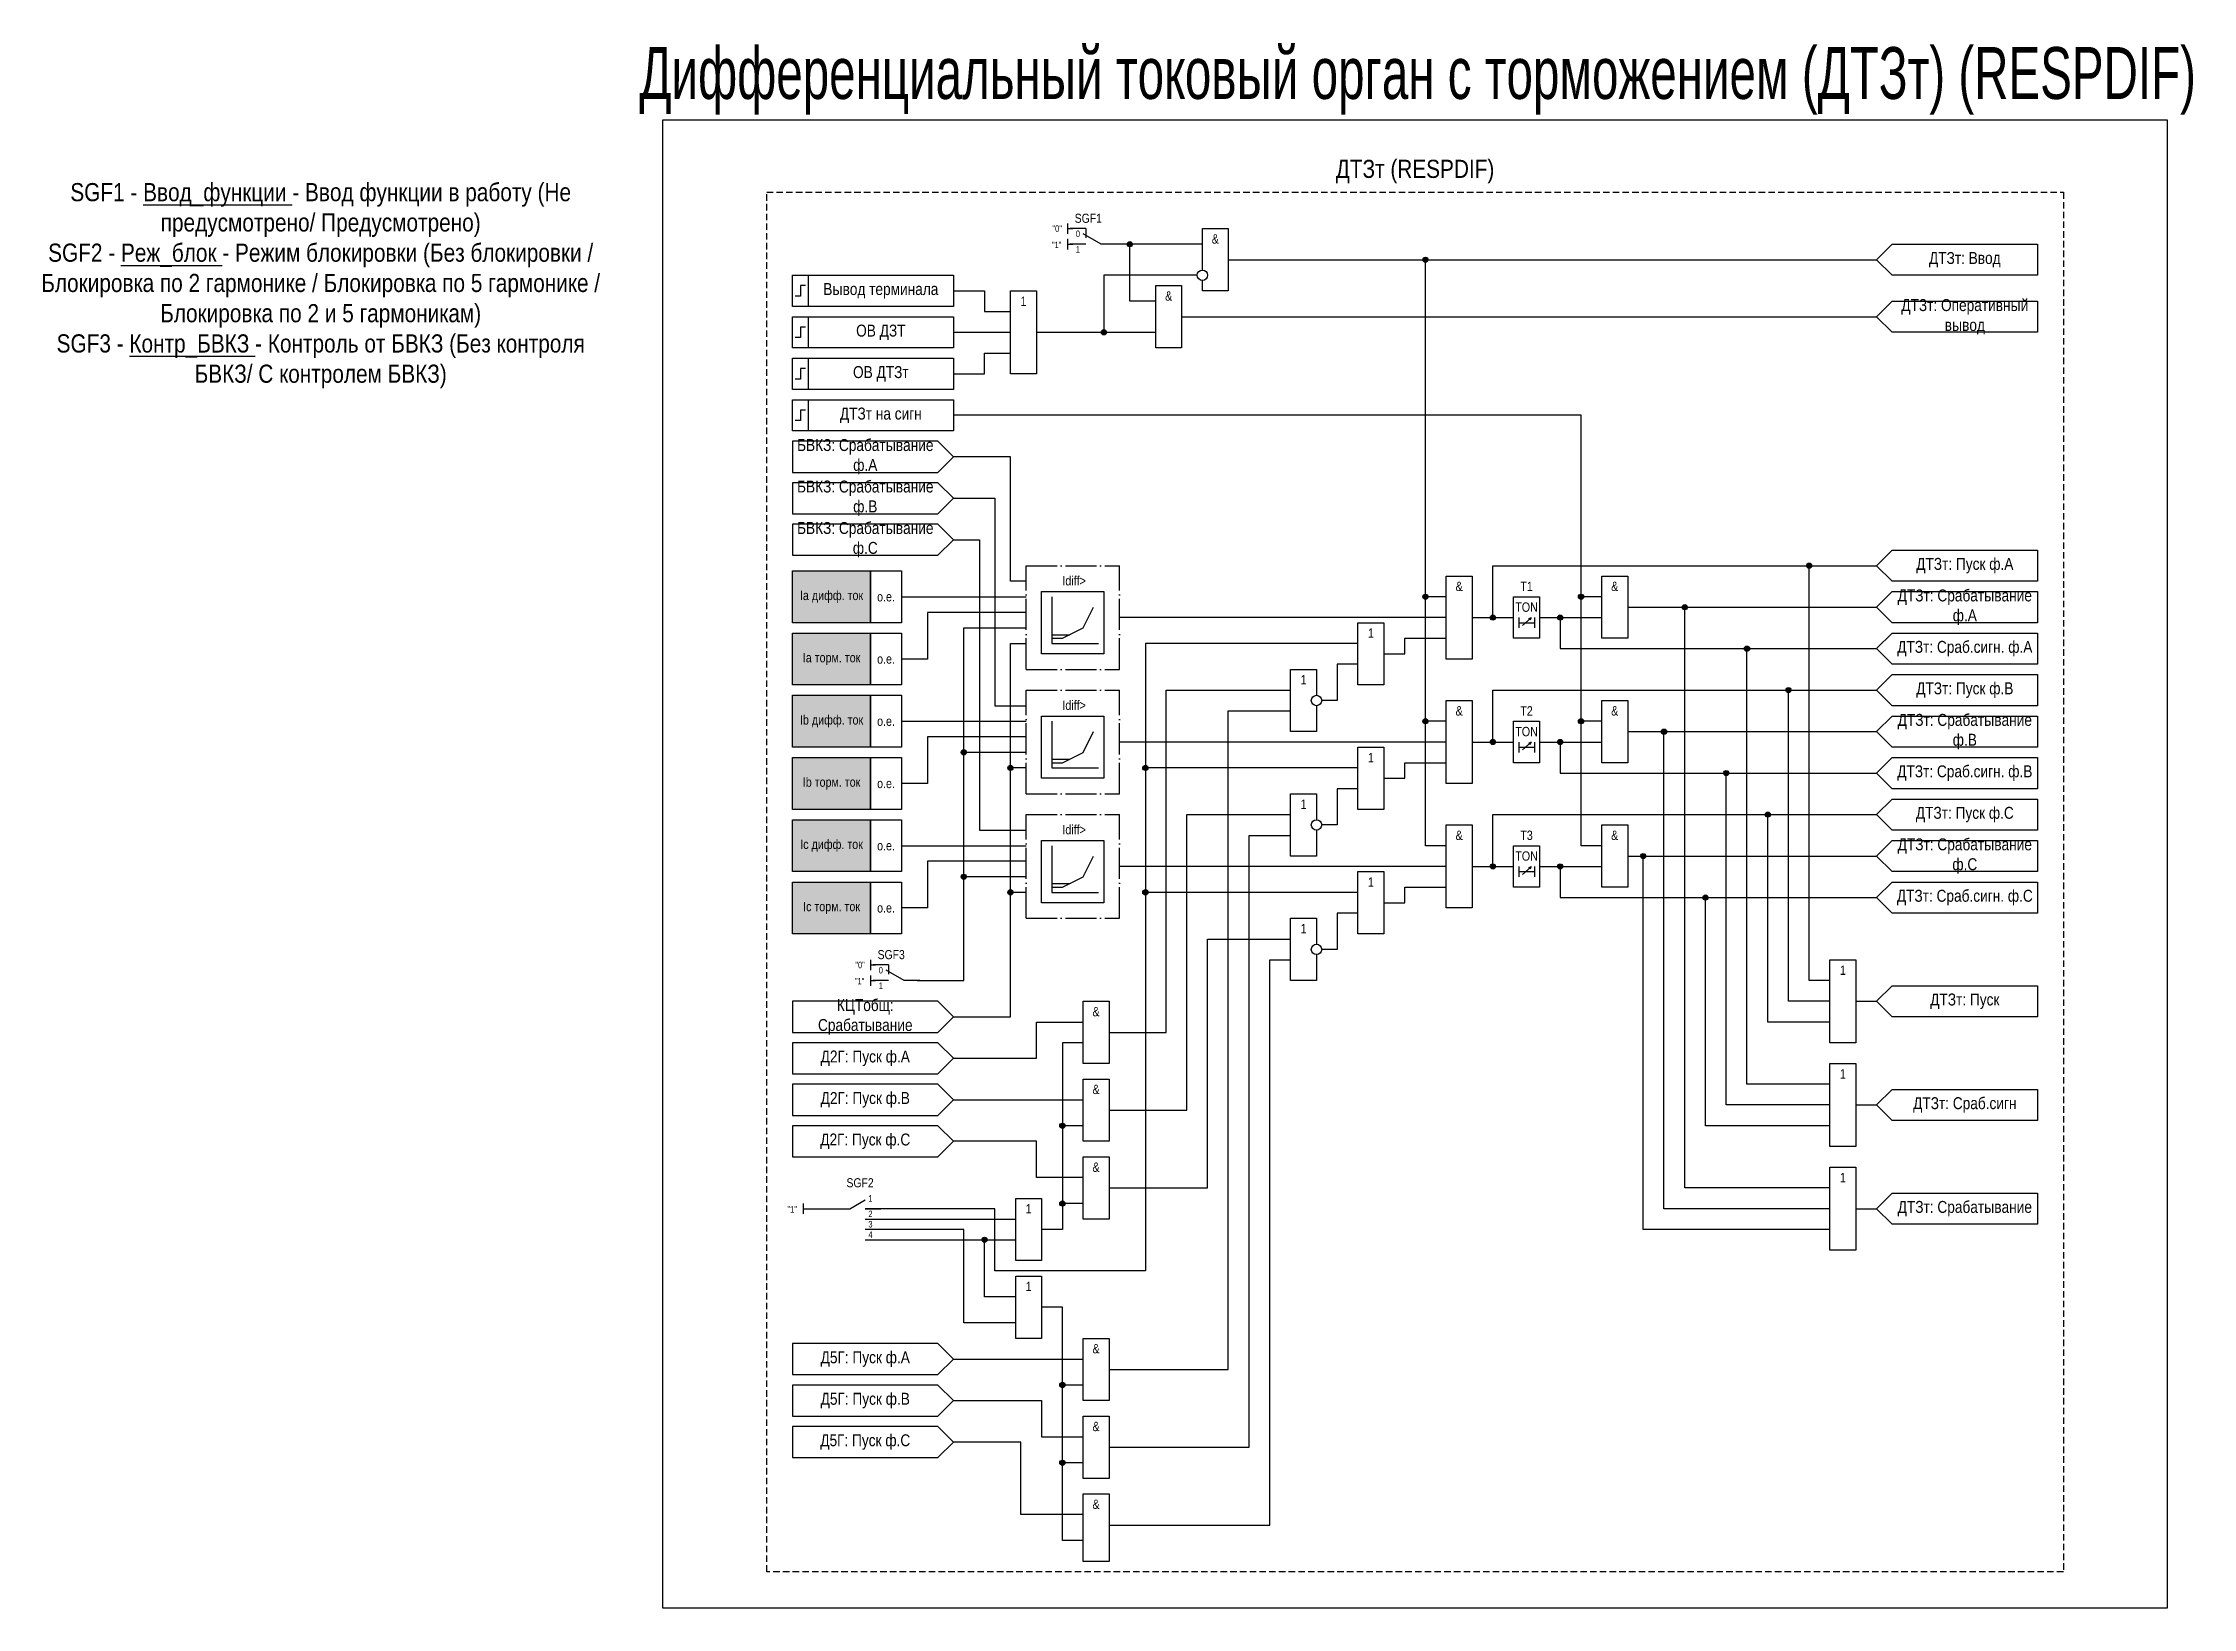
# Model space of a CAD drawing. Header units: millimetres. Extents: x -375 to 2714, y -997 to 626.
# Drawn here: x -374.5 to 40, y -434 to -132.2 of the extents above; entities that cross this region are included whole.
import ezdxf
from ezdxf.enums import TextEntityAlignment as Align

# ---------------------------------------------------------------- set-up
doc = ezdxf.new("R2010")
doc.units = ezdxf.units.MM
doc.linetypes.add('ACAD_ISO04W100', pattern=[30, 24, -3, 0, -3])
doc.linetypes.add('штриховая2', pattern=[0.375, 0.25, -0.125])
doc.layers.add('TEXT', color=7, linetype='Continuous', lineweight=25)
doc.layers.add('Основная', color=7, linetype='Continuous')
doc.styles.add('1.8_Gost_RD', font='ARIALN.TTF', dxfattribs={"height": 1.8})
doc.styles.add('2.5_Gost_RD', font='ARIALN.TTF', dxfattribs={"height": 2.5})
doc.styles.add('3.5_Gost_RD', font='ARIALN.TTF', dxfattribs={"height": 3.5})
doc.styles.add('Вывод', font='ARIALN.TTF', dxfattribs={"height": 2.5})
doc.styles.add('Компонент', font='ARIALN.TTF', dxfattribs={"height": 3.5})

msp = doc.modelspace()

# ---------------------------------------------------------------- texts
at = {"color": 30, "ltscale": 100, "attachment_point": 5, "style": '3.5_Gost_RD'}
for s, insert, char_height, width in [('{\\W0.8;\\C3;Дифференциальный токовый орган с торможением (ДТЗт) (RESPDIF)}', (-109.5, -139.5), 10, 341), ('\\pt108.5;ДТЗт (RESPDIF)', (-110, -157), 3.5, 250), ('SGF1 - {\\LВвод_функции} - Ввод функции в работу (Не предусмотрено/ Предусмотрено)\\PSGF2 - {\\LРеж_блок} - Режим блокировки (Без блокировки / Блокировка по 2 гармонике / Блокировка по 5 гармонике / Блокировка по 2 и 5 гармоникам)\\PSGF3 - {\\LКонтр_БВКЗ} - Контроль от БВКЗ (Без контроля БВКЗ/ С контролем БВКЗ)', (-321, -179), 3.5, 111.8874)]:
    msp.add_mtext(s, dxfattribs=dict(at, insert=insert, char_height=char_height, width=width))
at = {"ltscale": 100, "char_height": 1.25, "attachment_point": 1, "style": '3.5_Gost_RD'}
for insert in [(-180, -170.5), (-218, -312.5)]:
    msp.add_mtext_dynamic_manual_height_columns('"1"', width=2, gutter_width=17.5, heights=[0], dxfattribs=dict(at, insert=insert))
at = {"ltscale": 100, "attachment_point": 5}
for s, insert, char_height, width, style in [('Вывод терминала', (-213, -180), 2.3, 28, '2.5_Gost_RD'), ('1', (-185.5, -182), 1.8, 5, '2.5_Gost_RD'), ('T1', (-88.5, -237), 1.8, 5, '2.5_Gost_RD'), ('Ia дифф. ток', (-222.5, -239), 1.8, 15, '1.8_Gost_RD'), ('о.е.', (-212, -239), 1.8, 6, '1.8_Gost_RD'), ('TON', (-88.5, -241), 1.8, 5, '2.5_Gost_RD'), ('Ia торм. ток', (-222.5, -251), 1.8, 15, '1.8_Gost_RD'), ('о.е.', (-212, -251), 1.8, 6, '1.8_Gost_RD'), ('T2', (-88.5, -261), 1.8, 5, '2.5_Gost_RD'), ('Ib дифф. ток', (-222.5, -263), 1.8, 15, '1.8_Gost_RD'), ('о.е.', (-212, -263), 1.8, 6, '1.8_Gost_RD'), ('TON', (-88.5, -265), 1.8, 5, '2.5_Gost_RD'), ('Ib торм. ток', (-222.5, -275), 1.8, 15, '1.8_Gost_RD'), ('о.е.', (-212, -275), 1.8, 6, '1.8_Gost_RD'), ('Ic дифф. ток', (-222.5, -287), 1.8, 15, '1.8_Gost_RD'), ('T3', (-88.5, -285), 1.8, 5, '2.5_Gost_RD'), ('о.е.', (-212, -287), 1.8, 6, '1.8_Gost_RD'), ('TON', (-88.5, -289), 1.8, 5, '2.5_Gost_RD'), ('Ic торм. ток', (-222.5, -299), 1.8, 15, '1.8_Gost_RD'), ('о.е.', (-212, -299), 1.8, 6, '1.8_Gost_RD')]:
    msp.add_mtext(s, dxfattribs=dict(at, insert=insert, char_height=char_height, width=width, style=style))
at = {"layer": 'TEXT', "color": 0, "ltscale": 100, "insert": (-213, -188), "char_height": 2.3, "width": 28, "attachment_point": 5, "style": '2.5_Gost_RD'}
msp.add_mtext('{\\C256;ОВ ДЗТ}', dxfattribs=at)
at = {"layer": 'TEXT', "ltscale": 100, "char_height": 1.25, "width": 2, "attachment_point": 5, "style": '2.5_Gost_RD'}
for s, insert in [('3', (-215, -360)), ('4', (-215, -362))]:
    msp.add_mtext(s, dxfattribs=dict(at, insert=insert))
at = {"layer": 'Основная', "ltscale": 100, "attachment_point": 5, "style": '2.5_Gost_RD'}
for s, insert, char_height, width in [('&', (-148.5, -170), 1.8, 5), ('ДТЗт: Ввод', (-4, -174), 2.3, 28), ('&', (-157.5, -181), 1.8, 5), ('ДТЗт на сигн', (-213, -204), 2.3, 28), ('&', (-101.5, -237), 1.8, 5), ('&', (-71.5, -237), 1.8, 5), ('1', (-118.5, -246), 1.8, 5), ('ДТЗт: Сраб.сигн. ф.А', (-4, -249), 2.3, 28), ('1', (-131.5, -255), 1.8, 5), ('&', (-101.5, -261), 1.8, 5), ('&', (-71.5, -261), 1.8, 5), ('1', (-118.5, -270), 1.8, 5), ('ДТЗт: Сраб.сигн. ф.В', (-4, -273), 2.3, 28), ('1', (-131.5, -279), 1.8, 5), ('&', (-101.5, -285), 1.8, 5), ('&', (-71.5, -285), 1.8, 5), ('1', (-118.5, -294), 1.8, 5), ('ДТЗт: Сраб.сигн. ф.С', (-4, -297), 2.3, 28), ('1', (-131.5, -303), 1.8, 5), ('1', (-27.5, -311), 1.8, 5), ('&', (-171.5, -319), 1.8, 5), ('1', (-27.5, -331), 1.8, 5), ('&', (-171.5, -334), 1.8, 5), ('ДТЗт: Сраб.сигн', (-4, -337), 2.3, 28), ('&', (-171.5, -349), 1.8, 5), ('1', (-27.5, -351), 1.8, 5), ('1', (-184.5, -357), 1.8, 5), ('1', (-184.5, -372), 1.8, 5), ('&', (-171.5, -384), 1.8, 5), ('&', (-171.5, -399), 1.8, 5), ('&', (-171.5, -414), 1.8, 5)]:
    msp.add_mtext(s, dxfattribs=dict(at, insert=insert, char_height=char_height, width=width))
at = {"layer": 'Основная', "color": 0, "ltscale": 100, "char_height": 2.3, "width": 28, "attachment_point": 5, "style": '2.5_Gost_RD'}
for s, insert in [('{\\C256;ДТЗт: Оперативный вывод}', (-4, -185)), ('{\\C256;ОВ ДТЗт}', (-213, -196)), ('{\\C256;БВКЗ: Срабатывание ф.А}', (-216, -212)), ('{\\C256;БВКЗ: Срабатывание ф.В}', (-216, -220)), ('{\\C256;БВКЗ: Срабатывание ф.С}', (-216, -228)), ('{\\C256;ДТЗт: Пуск ф.А}', (-4, -233)), ('{\\C256;ДТЗт: Срабатывание ф.А}', (-4, -241)), ('{\\C256;ДТЗт: Пуск ф.В}', (-4, -257)), ('{\\C256;ДТЗт: Срабатывание ф.В}', (-4, -265)), ('{\\C256;ДТЗт: Пуск ф.С}', (-4, -281)), ('{\\C256;ДТЗт: Срабатывание ф.С}', (-4, -289)), ('{\\C256;КЦТобщ: Срабатывание}', (-216, -320)), ('{\\C256;ДТЗт: Пуск}', (-4, -317)), ('{\\C256;Д2Г: Пуск ф.А}', (-216, -328)), ('{\\C256;Д2Г: Пуск ф.B}', (-216, -336)), ('{\\C256;Д2Г: Пуск ф.C}', (-216, -344)), ('{\\C256;ДТЗт: Срабатывание}', (-4, -357)), ('{\\C256;Д5Г: Пуск ф.А}', (-216, -386)), ('{\\C256;Д5Г: Пуск ф.B}', (-216, -394)), ('{\\C256;Д5Г: Пуск ф.C}', (-216, -402))]:
    msp.add_mtext(s, dxfattribs=dict(at, insert=insert))
at = {"layer": 'Основная', "color": 7, "ltscale": 100, "char_height": 1.8, "attachment_point": 1, "style": '1.8_Gost_RD'}
for insert in [(-178, -235), (-178, -259), (-178, -283)]:
    msp.add_mtext_dynamic_manual_height_columns('Idiff>', width=4, gutter_width=17.5, heights=[0], dxfattribs=dict(at, insert=insert))
at = {"layer": 'Основная', "ltscale": 100, "insert": (-231, -356.5), "char_height": 1.25, "attachment_point": 1, "style": '3.5_Gost_RD'}
msp.add_mtext_dynamic_manual_height_columns('"1"', width=2, gutter_width=17.5, heights=[0], dxfattribs=at)

# ---------------------------------------------------------------- blocks, each defined once
blk = doc.blocks.new('*U1018')
at = {"layer": 'Основная', "linetype": 'ACAD_ISO04W100', "ltscale": 0.25}
for p, q in [((0, 0), (18, 0)), ((0, -20), (0, 0)), ((18, -20), (18, 0)), ((0, -20), (18, -20))]:
    blk.add_line(p, q, dxfattribs=at)
at = {"layer": 'Основная', "style": 'Компонент'}
blk.add_attdef('ОУ', text='', height=3.5, dxfattribs=at).set_placement((18, 0), align=Align.MIDDLE_CENTER)
blk = doc.blocks.new('Точка')
at = {"ltscale": 100}
h = blk.add_hatch(color=256, dxfattribs=at)
h.dxf.hatch_style = 1
edge = h.paths.add_edge_path()
edge.add_arc((0, 0), 0.5, 0, 360)
blk.add_circle((0, 0), 0.5, dxfattribs=at)
blk = doc.blocks.new('*U956')
at = {"layer": 'Основная', "color": 0}
blk.add_line((0, 0), (6, 3.43), dxfattribs=at)
blk = doc.blocks.new('*U1017')
at = {"layer": 'Основная', "color": 0}
for p, q in [((-9, 0), (-3, 0)), ((3, 0), (9, 0))]:
    blk.add_line(p, q, dxfattribs=at)
at = {"layer": 'Основная', "ltscale": 0.25}
blk.add_blockref('*U956', (-3, 0), dxfattribs=at)
at = {"layer": 'Основная'}
for tag, height, style, p in [('ОУ', 3.5, 'Компонент', (1, 10)), ('В2', 2.5, 'Вывод', (5, 4)), ('В1', 2.5, 'Вывод', (5, -2))]:
    blk.add_attdef(tag, text='', height=height, dxfattribs=dict(at, style=style)).set_placement(p, align=Align.MIDDLE_CENTER)
blk = doc.blocks.new('*U958')
at = {"layer": 'Основная', "color": 0}
blk.add_line((0, 0), (7, 4), dxfattribs=at)
at = {"layer": 'Основная', "ltscale": 0.35}
blk.add_line((6, 6), (6, 2.5), dxfattribs=at)
blk = doc.blocks.new('*U985')
at = {"layer": 'Основная', "color": 0}
for p, q in [((-3, 6), (-9, 6)), ((-3, 0), (-9, 0)), ((9, 0), (3, 0))]:
    blk.add_line(p, q, dxfattribs=at)
at = {"layer": 'Основная', "ltscale": 0.25, "xscale": -1}
blk.add_blockref('*U958', (3, 0), dxfattribs=at)
at = {"layer": 'Основная'}
for tag, height, style, p in [('ОУ', 3.5, 'Компонент', (-2, 10)), ('В1', 2.5, 'Вывод', (-14, 6)), ('В2', 2.5, 'Вывод', (-6, 4)), ('В3', 2.5, 'Вывод', (-6, -2))]:
    blk.add_attdef(tag, text='', height=height, dxfattribs=dict(at, style=style)).set_placement(p, align=Align.MIDDLE_CENTER)

# ---------------------------------------------------------------- hatches: boundary and pattern name
at = {"ltscale": 100, "true_color": 0xf7941d}
h = msp.add_hatch(color=30, dxfattribs=at)
h.dxf.hatch_style = 1
h.paths.add_polyline_path([(-230, -234), (-215, -234), (-215, -244), (-230, -244)])
h = msp.add_hatch(color=30, dxfattribs=at)
h.dxf.hatch_style = 1
h.paths.add_polyline_path([(-230, -246), (-215, -246), (-215, -256), (-230, -256)])
h = msp.add_hatch(color=30, dxfattribs=at)
h.dxf.hatch_style = 1
h.paths.add_polyline_path([(-230, -258), (-215, -258), (-215, -268), (-230, -268)])
h = msp.add_hatch(color=30, dxfattribs=at)
h.dxf.hatch_style = 1
h.paths.add_polyline_path([(-230, -270), (-215, -270), (-215, -280), (-230, -280)])
h = msp.add_hatch(color=30, dxfattribs=at)
h.dxf.hatch_style = 1
h.paths.add_polyline_path([(-230, -282), (-215, -282), (-215, -292), (-230, -292)])
h = msp.add_hatch(color=30, dxfattribs=at)
h.dxf.hatch_style = 1
h.paths.add_polyline_path([(-230, -294), (-215, -294), (-215, -304), (-230, -304)])

# ---------------------------------------------------------------- linework, layer by layer
at = {"ltscale": 100}
for p, q in [((-177, -167), (-177, -169)), ((-177, -168), (-176, -168)), ((-177, -170), (-177, -172)), ((-177, -171), (-176, -171)), ((-199, -188), (-188, -188)), ((-183, -188), (-160, -188)), ((-215, -309), (-215, -311)), ((-215, -310), (-214, -310)), ((-215, -312), (-215, -314)), ((-215, -313), (-214, -313))]:
    msp.add_line(p, q, dxfattribs=at)
at = {"color": 7, "ltscale": 100}
for p, q in [((-89.3, -244.54), (-87.63, -243.05)), ((-87.63, -243.05), (-88.15, -243.27)), ((-87.63, -243.05), (-87.89, -243.52)), ((-89.3, -268.54), (-87.63, -267.05)), ((-87.63, -267.05), (-88.15, -267.27)), ((-87.63, -267.05), (-87.89, -267.52)), ((-89.3, -292.54), (-87.63, -291.05)), ((-87.63, -291.05), (-88.15, -291.27)), ((-87.63, -291.05), (-87.89, -291.52))]:
    msp.add_line(p, q, dxfattribs=at)
at = {"color": 2, "ltscale": 100}
msp.add_lwpolyline([(-255, -147), (35, -147), (35, -434), (-255, -434)], close=True, dxfattribs=at)
at = {"ltscale": 100}
for points in [[(-160, -182), (-165, -182), (-165, -171), (-170, -171)], [(-151, -171), (-165, -171)], [(-146, -174), (-21, -174)], [(-104, -239), (-108, -239), (-108, -174)], [(-152, -177), (-170, -177), (-170, -188)], [(-199, -180), (-193, -180), (-193, -184), (-188, -184)], [(-160, -182), (-165, -182)], [(-155, -185), (-21, -185)], [(-199, -196), (-193, -196), (-193, -192), (-188, -192)], [(-74, -239), (-78, -239), (-78, -204), (-199, -204)], [(-185, -236), (-188, -236), (-188, -212), (-199, -212)], [(-199, -220), (-191, -220), (-191, -260), (-185, -260)], [(-199, -228), (-194, -228), (-194, -284), (-185, -284)], [(-95, -243), (-95, -233), (-21, -233)], [(-30, -313), (-34, -313), (-34, -233)], [(-180, -239), (-180, -248)], [(-104, -263), (-108, -263), (-108, -239)], [(-74, -263), (-78, -263), (-78, -239)], [(-185, -242), (-204, -242), (-204, -251), (-209, -251)], [(-180, -247), (-178, -247), (-174, -245), (-172, -241)], [(-104, -243), (-167, -243)], [(-90, -243), (-90, -245)], [(-90, -244), (-87, -244)], [(-87, -243), (-87, -245)], [(-86, -243), (-74, -243)], [(-82, -243), (-82, -249), (-21, -249)], [(-69, -241), (-21, -241)], [(-30, -353), (-58, -353), (-58, -241)], [(-121, -248), (-162, -248), (-162, -369), (-191, -369), (-191, -357), (-216, -357)], [(-206, -313), (-197, -313), (-197, -245), (-185, -245)], [(-199, -320), (-188, -320), (-188, -248), (-185, -248)], [(-180, -246.31), (-176.61, -246.31)], [(-180, -248), (-171, -248)], [(-116, -250), (-112, -250), (-112, -247), (-104, -247)], [(-121, -252), (-125, -252), (-125, -259), (-128, -259)], [(-30, -333), (-46, -333), (-46, -249)], [(-169, -323), (-158, -323), (-158, -257), (-134, -257)], [(-95, -267), (-95, -257), (-21, -257)], [(-30, -317), (-38, -317), (-38, -257)], [(-169, -388), (-146, -388), (-146, -261), (-134, -261)], [(-180, -263), (-180, -272)], [(-180, -271), (-178, -271), (-174, -269), (-172, -265)], [(-104, -287), (-108, -287), (-108, -263)], [(-74, -287), (-78, -287), (-78, -263)], [(-69, -265), (-21, -265)], [(-30, -357), (-62, -357), (-62, -265)], [(-185, -266), (-204, -266), (-204, -275), (-209, -275)], [(-185, -269), (-197, -269)], [(-104, -267), (-167, -267)], [(-90, -267), (-90, -269)], [(-90, -268), (-87, -268)], [(-87, -267), (-87, -269)], [(-86, -267), (-74, -267)], [(-82, -267), (-82, -273), (-21, -273)], [(-185, -272), (-188, -272)], [(-180, -270.31), (-176.61, -270.31)], [(-180, -272), (-171, -272)], [(-121, -272), (-162, -272)], [(-116, -274), (-112, -274), (-112, -271), (-104, -271)], [(-30, -337), (-50, -337), (-50, -273)], [(-121, -276), (-125, -276), (-125, -283), (-128, -283)], [(-169, -338), (-154, -338), (-154, -281), (-134, -281)], [(-95, -291), (-95, -281), (-21, -281)], [(-30, -321), (-42, -321), (-42, -281)], [(-169, -403), (-142, -403), (-142, -285), (-134, -285)], [(-185, -290), (-204, -290), (-204, -299), (-209, -299)], [(-180, -287), (-180, -296)], [(-180, -295), (-178, -295), (-174, -293), (-172, -289)], [(-69, -289), (-21, -289)], [(-30, -361), (-66, -361), (-66, -289)], [(-185, -293), (-197, -293)], [(-180, -294.31), (-176.61, -294.31)], [(-104, -291), (-167, -291)], [(-90, -291), (-90, -293)], [(-90, -292), (-87, -292)], [(-87, -291), (-87, -293)], [(-86, -291), (-74, -291)], [(-82, -291), (-82, -297), (-21, -297)], [(-185, -296), (-188, -296)], [(-180, -296), (-171, -296)], [(-121, -296), (-162, -296)], [(-116, -298), (-112, -298), (-112, -295), (-104, -295)], [(-30, -341), (-54, -341), (-54, -297)], [(-121, -300), (-125, -300), (-125, -307), (-128, -307)], [(-169, -353), (-150, -353), (-150, -305), (-134, -305)], [(-169, -418), (-138, -418), (-138, -309), (-134, -309)], [(-25, -317), (-21, -317)], [(-199, -328), (-183, -328), (-183, -321), (-174, -321)], [(-174, -325), (-178, -325), (-178, -361), (-182, -361)], [(-199, -336), (-174, -336)], [(-25, -337), (-21, -337)], [(-174, -351), (-183, -351), (-183, -344), (-199, -344)], [(-174, -341), (-178, -341)], [(-174, -356), (-178, -356)], [(-228, -357), (-219, -357)], [(-216, -359), (-187, -359)], [(-25, -357), (-21, -357)], [(-187, -379), (-197, -379), (-197, -361), (-216, -361)], [(-216, -363), (-187, -363)], [(-187, -374), (-193, -374), (-193, -363)], [(-174, -421), (-178, -421), (-178, -376), (-182, -376)], [(-199, -386), (-174, -386)], [(-174, -391), (-178, -391)], [(-199, -394), (-182, -394), (-182, -401), (-174, -401)], [(-174, -416), (-186, -416), (-186, -402), (-199, -402)], [(-174, -406), (-178, -406)], [(-174, -421), (-178, -421)]]:
    msp.add_lwpolyline(points, dxfattribs=at)
for points in [[(-230, -177), (-227, -177), (-227, -183), (-230, -183)], [(-230, -177), (-199, -177), (-199, -183), (-230, -183)], [(-188, -180), (-183, -180), (-183, -196), (-188, -196)], [(-230, -185), (-227, -185), (-227, -191), (-230, -191)], [(-230, -185), (-199, -185), (-199, -191), (-230, -191)], [(-230, -193), (-227, -193), (-227, -199), (-230, -199)], [(-230, -193), (-199, -193), (-199, -199), (-230, -199)], [(-230, -234), (-215, -234), (-215, -244), (-230, -244)], [(-215, -234), (-209, -234), (-209, -244), (-215, -244)], [(-104, -235), (-99, -235), (-99, -251), (-104, -251)], [(-91, -239), (-86, -239), (-86, -247), (-91, -247)], [(-230, -246), (-215, -246), (-215, -256), (-230, -256)], [(-215, -246), (-209, -246), (-209, -256), (-215, -256)], [(-230, -258), (-215, -258), (-215, -268), (-230, -268)], [(-215, -258), (-209, -258), (-209, -268), (-215, -268)], [(-104, -259), (-99, -259), (-99, -275), (-104, -275)], [(-91, -263), (-86, -263), (-86, -271), (-91, -271)], [(-230, -270), (-215, -270), (-215, -280), (-230, -280)], [(-215, -270), (-209, -270), (-209, -280), (-215, -280)], [(-230, -282), (-215, -282), (-215, -292), (-230, -292)], [(-215, -282), (-209, -282), (-209, -292), (-215, -292)], [(-104, -283), (-99, -283), (-99, -299), (-104, -299)], [(-91, -287), (-86, -287), (-86, -295), (-91, -295)], [(-230, -294), (-215, -294), (-215, -304), (-230, -304)], [(-215, -294), (-209, -294), (-209, -304), (-215, -304)], [(-30, -309), (-25, -309), (-25, -325), (-30, -325)], [(-30, -329), (-25, -329), (-25, -345), (-30, -345)], [(-30, -349), (-25, -349), (-25, -365), (-30, -365)]]:
    msp.add_lwpolyline(points, close=True, dxfattribs=at)
at = {"lineweight": 30, "ltscale": 100}
for points in [[(-227.5, -179), (-228.5, -179), (-228.5, -181), (-229.5, -181)], [(-227.5, -187), (-228.5, -187), (-228.5, -189), (-229.5, -189)], [(-227.5, -195), (-228.5, -195), (-228.5, -197), (-229.5, -197)]]:
    msp.add_lwpolyline(points, dxfattribs=at)
at = {"layer": 'Основная', "color": 7, "ltscale": 100}
for p, q in [((-209, -239), (-185, -239)), ((-209, -263), (-185, -263)), ((-209, -287), (-185, -287))]:
    msp.add_line(p, q, dxfattribs=at)
at = {"layer": 'Основная', "ltscale": 100}
for p, q in [((-182, -239.5), (-182, -238)), ((-182, -238), (-170, -238)), ((-182, -247), (-182, -239)), ((-170, -238), (-170, -244)), ((-170, -244), (-170, -250)), ((-182, -250), (-182, -247)), ((-170, -250), (-182, -250)), ((-182, -263.5), (-182, -262)), ((-182, -262), (-170, -262)), ((-182, -271), (-182, -263)), ((-170, -262), (-170, -268)), ((-170, -268), (-170, -274)), ((-182, -274), (-182, -271)), ((-170, -274), (-182, -274)), ((-182, -287.5), (-182, -286)), ((-182, -286), (-170, -286)), ((-170, -286), (-170, -292)), ((-182, -295), (-182, -287)), ((-170, -292), (-170, -298)), ((-182, -298), (-182, -295)), ((-170, -298), (-182, -298)), ((-228, -356), (-228, -358))]:
    msp.add_line(p, q, dxfattribs=at)
at = {"layer": 'Основная', "linetype": 'штриховая2', "ltscale": 5}
msp.add_lwpolyline([(-235, -161), (15, -161), (15, -427), (-235, -427)], close=True, dxfattribs=at)
at = {"layer": 'Основная', "ltscale": 100}
for points in [[(-151, -176), (-151, -168), (-146, -168), (-146, -180), (-151, -180), (-151, -178)], [(-99, -243), (-91, -243), (-91, -243), (-91, -243)], [(-129, -260), (-129, -265), (-134, -265), (-134, -253), (-129, -253), (-129, -258)], [(-99, -267), (-91, -267), (-91, -267), (-91, -267)], [(-129, -284), (-129, -289), (-134, -289), (-134, -277), (-129, -277), (-129, -282)], [(-99, -291), (-91, -291), (-91, -291), (-91, -291)], [(-129, -308), (-129, -313), (-134, -313), (-134, -301), (-129, -301), (-129, -306)]]:
    msp.add_lwpolyline(points, dxfattribs=at)
for points in [[(10, -171), (10, -177), (-18, -177), (-21, -174), (-18, -171)], [(-160, -179), (-155, -179), (-155, -191), (-160, -191)], [(10, -182), (10, -188), (-18, -188), (-21, -185), (-18, -182)], [(-230, -201), (-227, -201), (-227, -207), (-230, -207)], [(-230, -201), (-199, -201), (-199, -207), (-230, -207)], [(-230, -209), (-230, -215), (-202, -215), (-199, -212), (-202, -209)], [(-230, -217), (-230, -223), (-202, -223), (-199, -220), (-202, -217)], [(-230, -225), (-230, -231), (-202, -231), (-199, -228), (-202, -225)], [(10, -230), (10, -236), (-18, -236), (-21, -233), (-18, -230)], [(-74, -235), (-69, -235), (-69, -247), (-74, -247)], [(10, -238), (10, -244), (-18, -244), (-21, -241), (-18, -238)], [(-121, -244), (-116, -244), (-116, -256), (-121, -256)], [(10, -246), (10, -252), (-18, -252), (-21, -249), (-18, -246)], [(10, -254), (10, -260), (-18, -260), (-21, -257), (-18, -254)], [(-74, -259), (-69, -259), (-69, -271), (-74, -271)], [(10, -262), (10, -268), (-18, -268), (-21, -265), (-18, -262)], [(-121, -268), (-116, -268), (-116, -280), (-121, -280)], [(10, -270), (10, -276), (-18, -276), (-21, -273), (-18, -270)], [(10, -278), (10, -284), (-18, -284), (-21, -281), (-18, -278)], [(-74, -283), (-69, -283), (-69, -295), (-74, -295)], [(10, -286), (10, -292), (-18, -292), (-21, -289), (-18, -286)], [(-121, -292), (-116, -292), (-116, -304), (-121, -304)], [(10, -294), (10, -300), (-18, -300), (-21, -297), (-18, -294)], [(10, -314), (10, -320), (-18, -320), (-21, -317), (-18, -314)], [(-230, -317), (-230, -323), (-202, -323), (-199, -320), (-202, -317)], [(-174, -317), (-169, -317), (-169, -329), (-174, -329)], [(-230, -325), (-230, -331), (-202, -331), (-199, -328), (-202, -325)], [(-230, -333), (-230, -339), (-202, -339), (-199, -336), (-202, -333)], [(-174, -332), (-169, -332), (-169, -344), (-174, -344)], [(10, -334), (10, -340), (-18, -340), (-21, -337), (-18, -334)], [(-230, -341), (-230, -347), (-202, -347), (-199, -344), (-202, -341)], [(-174, -347), (-169, -347), (-169, -359), (-174, -359)], [(-187, -355), (-182, -355), (-182, -367), (-187, -367)], [(10, -354), (10, -360), (-18, -360), (-21, -357), (-18, -354)], [(-187, -370), (-182, -370), (-182, -382), (-187, -382)], [(-230, -383), (-230, -389), (-202, -389), (-199, -386), (-202, -383)], [(-174, -382), (-169, -382), (-169, -394), (-174, -394)], [(-230, -391), (-230, -397), (-202, -397), (-199, -394), (-202, -391)], [(-174, -397), (-169, -397), (-169, -409), (-174, -409)], [(-230, -399), (-230, -405), (-202, -405), (-199, -402), (-202, -399)], [(-174, -412), (-169, -412), (-169, -425), (-174, -425)]]:
    msp.add_lwpolyline(points, close=True, dxfattribs=at)
at = {"layer": 'Основная', "lineweight": 30, "ltscale": 100}
msp.add_lwpolyline([(-227.5, -203), (-228.5, -203), (-228.5, -205), (-229.5, -205)], dxfattribs=at)
at = {"layer": 'Основная', "ltscale": 100}
for centre in [(-151, -177), (-129, -259), (-129, -283), (-129, -307)]:
    msp.add_circle(centre, 1, dxfattribs=at)

# ---------------------------------------------------------------- block references
at = {"color": 3, "ltscale": 0.25, "xscale": 0.5, "yscale": 0.5, "zscale": 0.5}
msp.add_blockref('*U1017', (-217.5, -357), dxfattribs=at).add_auto_attribs({'ОУ': 'SGF2', 'В1': '2', 'В2': '1'})
at = {"layer": 'Основная', "ltscale": 0.25, "xscale": 0.5, "yscale": 0.5, "zscale": 0.5}
for p, values in [((-172, -171), {'ОУ': 'SGF1', 'В1': '"0"', 'В2': '0', 'В3': '1'}), ((-210, -313), {'ОУ': 'SGF3', 'В1': '"0"', 'В2': '0', 'В3': '1'})]:
    msp.add_blockref('*U985', p, dxfattribs=at).add_auto_attribs(values)
at = {"layer": 'Основная', "ltscale": 100}
for p in [(-165, -171), (-108, -174), (-170, -188), (-34, -233), (-108, -239), (-78, -239), (-95, -243), (-82, -243), (-58, -241), (-46, -249), (-38, -257), (-108, -263), (-78, -263), (-62, -265), (-197, -269), (-95, -267), (-82, -267), (-188, -272), (-162, -272), (-50, -273), (-42, -281), (-66, -289), (-197, -293), (-95, -291), (-82, -291), (-188, -296), (-162, -296), (-54, -297), (-178, -341), (-178, -356), (-193, -363), (-178, -391), (-178, -406)]:
    msp.add_blockref('Точка', p, dxfattribs=at)
at = {"layer": 'Основная', "ltscale": 0.25}
for p in [(-185, -233), (-185, -257), (-185, -281)]:
    msp.add_blockref('*U1018', p, dxfattribs=at)

msp.set_redraw_order([(e.dxf.handle, doc.entitydb.next_handle()) for e in msp.query("TEXT MTEXT ATTDEF DIMENSION ARC_DIMENSION")])  # texts and dimensions are drawn at this point

doc.saveas('drawing.dxf')
